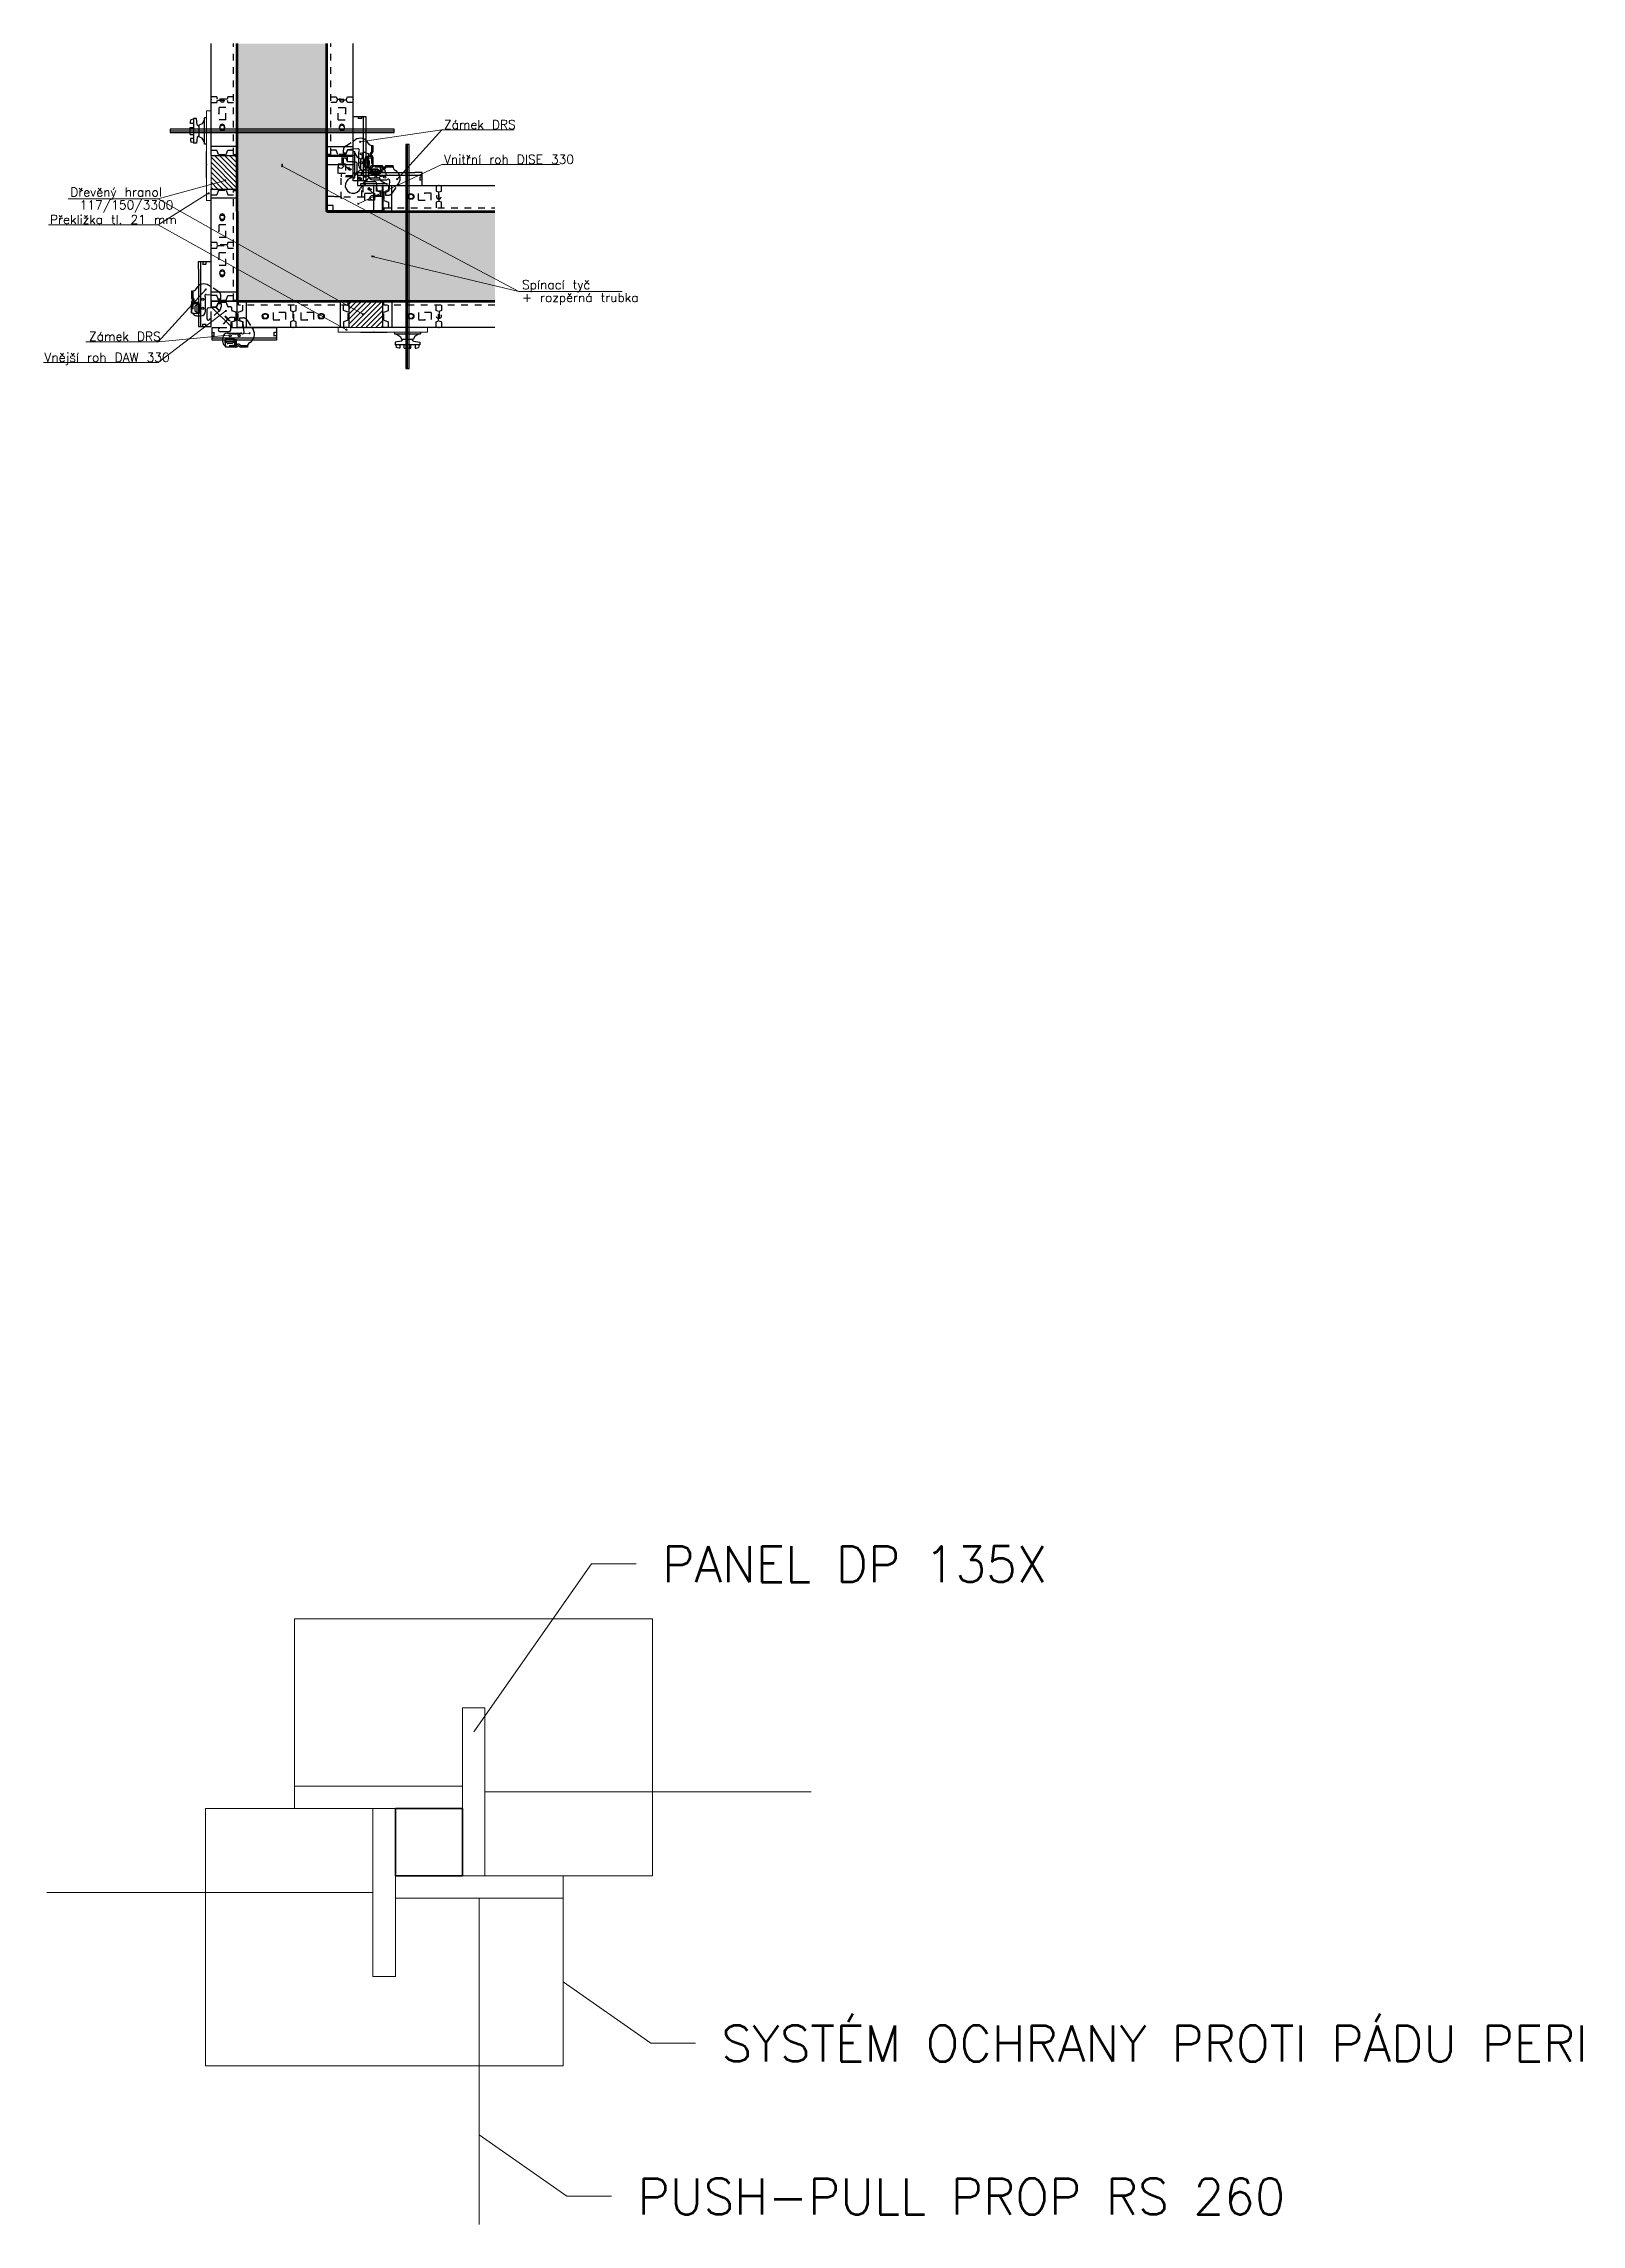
# Model space of a CAD drawing. Header units: millimetres. Extents: x -3518363 to 3223740, y -1530229 to 774657.
# Drawn here: x 2013355 to 2020221, y 24899 to 34635 of the extents above; entities that cross this region are included whole.
import ezdxf

# ---------------------------------------------------------------- set-up
doc = ezdxf.new("R2010")
doc.units = ezdxf.units.MM
doc.header["$LTSCALE"] = 15
doc.header["$MEASUREMENT"] = 0
doc.linetypes.add('104', pattern=[4, 2, -2])
doc.layers.get('0').update_dxf_attribs({"linetype": 'CONTINUOUS'})
for name, color, linetype, lineweight in [('bednení-sloup', 7, 'CONTINUOUS', 18), ('Bloky', 7, 'CONTINUOUS', 15), ('Hatch', 7, 'CONTINUOUS', 15), ('objekt-tenka', 7, 'CONTINUOUS', 18), ('texty', 255, 'CONTINUOUS', 15), ('Velmi tlustá', 10, 'CONTINUOUS', 60), ('ŠIPKY A POPISKY', 7, 'CONTINUOUS', 13)]:
    doc.layers.add(name, color=color, linetype=linetype, lineweight=lineweight)
doc.layers.add('PERI_HELPLINE', color=140, linetype='CONTINUOUS', plot=False)
doc.layers.add('PERI_HIDDEN', color=30, linetype='104', plot=False)
doc.styles.add('PERI-Blocktxt', font='arial.ttf')
doc.styles.add('PERI-txt-arial', font='arial.ttf')
doc.styles.add('POPIS_DAVID', font='romans.shx', dxfattribs={"bigfont": 'extfont.shx'})
doc.styles.get("Standard").update_dxf_attribs({"font": 'txt.shx'})

msp = doc.modelspace()

# ---------------------------------------------------------------- texts
at = {"color": 0, "linetype": 'ByBlock', "style": 'PERI-Blocktxt'}
for tag, p, s, height, flags in [('FAKTOR', (2014081.766, 34095), '1', 1.5, 9), ('ART', (2014081.766, 34095), '030370', 1, 3), ('FAKTOR', (2014221.273, 34135), '1', 1.5, 9), ('ART', (2014220.753, 34135), '066020', 1, 3), ('FAKTOR', (2014619.766, 34135), '1', 1.5, 9), ('ART', (2014619.766, 34135), '066020', 1, 3), ('ART', (2014827.766, 33685), '030480', 1, 3), ('FAKTOR', (2014829.766, 33685), '1', 1.5, 9)]:
    msp.add_attdef(tag, p, s, height=height, rotation=90, dxfattribs=dict(at, flags=flags))
for tag, p, s, height, flags in [('ART', (2014419.766, 34097), '030480', 1, 3), ('FAKTOR', (2014419.766, 34095), '1', 1.5, 9), ('ART', (2014829.766, 34002), '030370', 1, 3), ('FAKTOR', (2014829.766, 34002), '1', 1.5, 9), ('ART', (2014869.766, 33884.013), '066020', 1, 3), ('FAKTOR', (2014869.766, 33883.494), '1', 1.5, 9)]:
    msp.add_attdef(tag, p, s, height=height, dxfattribs=dict(at, flags=flags))
at = {"color": 0, "linetype": 'ByBlock', "style": 'PERI-Blocktxt', "text_generation_flag": 2}
for tag, p, s, height, rotation, flags in [('FAKTOR', (2014736.766, 34095), '1', 1.5, 270, 9), ('ART', (2014736.766, 34095), '030370', 1, 270, 3), ('ART', (2014829.766, 33347), '030370', 1, 180, 3), ('FAKTOR', (2014829.766, 33347), '1', 1.5, 180, 9)]:
    msp.add_attdef(tag, p, s, height=height, rotation=rotation, dxfattribs=dict(at, flags=flags))
at = {"style": 'PERI-txt-arial'}
for tag, s, flags in [('Faktor', '1', 9), ('ART', '126242', 3)]:
    msp.add_attdef(tag, (2014619.766, 33885), s, height=1, rotation=90, dxfattribs=dict(at, flags=flags))
at = {"linetype": 'Continuous', "style": 'PERI-txt-arial', "text_generation_flag": 2}
for tag, s, flags in [('ART', '066028', 3), ('Faktor', '1', 9)]:
    msp.add_attdef(tag, (2014219.766, 33485), s, height=1, rotation=180, dxfattribs=dict(at, flags=flags))
at = {"layer": 'texty'}
for s, p in [('Zámek DRS', (2015142.651, 34253.471)), ('Vnitřní roh DISE 330', (2015142.651, 34098.29)), ('Dřevěný hranol', (2013473.715, 33952.121)), ('117/150/3300', (2013516.132, 33894.86)), ('Překližka tl. 21 mm', (2013383.672, 33829.819)), ('Spínací tyč', (2015491.302, 33538.769)), ('+ rozpěrná trubka', (2015491.302, 33481.509)), ('Zámek DRS', (2013557.949, 33307.694)), ('Vnější roh DAW 330', (2013358.776, 33214.245))]:
    msp.add_text(s, height=40, dxfattribs=at).set_placement(p)
at = {"layer": 'ŠIPKY A POPISKY', "char_height": 160, "attachment_point": 1, "style": 'POPIS_DAVID'}
for s, width, insert in [('{\\Fromans,extfont|c238;PANEL DP 135X}', 1856.34601, (2016116.685, 27926.798)), ('{\\Fromans,extfont|c238;SYSTÉM OCHRANY PROTI PÁDU PERI}', 4169.1667, (2016381.295, 25786.561)), ('{\\Fromans,extfont|c238;PUSH-PULL PROP RS 260}', 3110.24465, (2016006.295, 25103.749))]:
    msp.add_mtext_dynamic_manual_height_columns(s, width=width, gutter_width=2500, heights=[0], dxfattribs=dict(at, insert=insert))

# ---------------------------------------------------------------- hatches: boundary and pattern name
at = {"layer": 'Bloky', "true_color": 0x939598}
h = msp.add_hatch(dxfattribs=at)
h.set_pattern_fill('ANSI31', color=252, scale=5, angle=-90)
h.set_pattern_definition([(315, (1803761.233, 563066.554), (11.22532015, 11.22532015), [])])
h.paths.add_polyline_path([(2014219.766, 34135), (2014102.766, 34135), (2014102.766, 33985), (2014219.766, 33985)])
h = msp.add_hatch(dxfattribs=at)
h.set_pattern_fill('ANSI31', color=252, scale=5)
h.set_pattern_definition([(45, (1485788.213, -176973.534), (-11.22532015, 11.22532015), [])])
h.paths.add_polyline_path([(2014719.766, 33485), (2014719.766, 33368), (2014869.766, 33368), (2014869.766, 33485)])
at = {"layer": 'Hatch', "true_color": 0x939598}
h = msp.add_hatch(color=252, dxfattribs=at)
h.dxf.hatch_style = 1
h.paths.add_polyline_path([(2014619.766, 34635), (2014219.766, 34635), (2014219.766, 33885), (2014219.766, 33485), (2014619.766, 33485), (2015369.766, 33485), (2015369.766, 33885), (2014619.766, 33885)])
h.paths.add_polyline_path([(2014221.003, 34134.748), (2014221.003, 34138.044), (2014219.503, 34138.044), (2014219.503, 34134.748)], flags=24)
h.paths.add_polyline_path([(2014221.686, 34134.612), (2014221.686, 34143.887), (2014219.358, 34143.887), (2014219.358, 34134.612)], flags=9)
h.paths.add_polyline_path([(2014869.514, 33883.763), (2014872.81, 33883.763), (2014872.81, 33885.263), (2014869.514, 33885.263)], flags=8)
h.paths.add_polyline_path([(2014869.378, 33883.08), (2014878.653, 33883.08), (2014878.653, 33885.409), (2014869.378, 33885.409)], flags=24)
h.paths.add_polyline_path([(2014620.016, 34134.748), (2014620.016, 34138.044), (2014618.516, 34138.044), (2014618.516, 34134.748)], flags=24)
h.paths.add_polyline_path([(2014620.18, 34134.612), (2014620.18, 34143.887), (2014617.852, 34143.887), (2014617.852, 34134.612)], flags=25)

# ---------------------------------------------------------------- linework, layer by layer
at = {"color": 0, "linetype": 'ByBlock'}
for p, q in [((2014102.766, 34135), (2014102.766, 34635)), ((2014219.766, 34135), (2014219.766, 34635)), ((2014619.766, 34135), (2014619.766, 34635)), ((2014736.766, 34135), (2014736.766, 34635)), ((2014010.766, 34284), (2014012.683, 34294.869)), ((2014010.766, 34279), (2014010.766, 34284)), ((2014024.766, 34279), (2014010.766, 34279)), ((2014024.766, 34297), (2014012.683, 34294.869)), ((2014024.766, 34300), (2014024.766, 34190)), ((2014037.401, 34300), (2014024.766, 34300)), ((2014041.271, 34272.464), (2014037.401, 34300)), ((2014041.271, 34272.464), (2014048.783, 34265.558)), ((2014062.766, 34277.533), (2014048.783, 34270.417)), ((2014048.783, 34270.417), (2014048.783, 34219.583)), ((2014073.766, 34295.5), (2014062.766, 34277.533)), ((2014081.766, 34303.5), (2014073.766, 34303.5)), ((2014073.766, 34186.5), (2014073.766, 34303.5)), ((2014736.766, 34163.444), (2014736.766, 34310.252)), ((2014736.766, 34310.252), (2014794.387, 34310.252)), ((2014775.39, 34300.252), (2014758.331, 34300.252)), ((2014759.766, 34309.206), (2014759.766, 34301.407)), ((2014774.266, 34309.206), (2014774.266, 34301.407)), ((2014782.887, 34022.252), (2014782.887, 34310.252)), ((2014794.387, 34278.252), (2014793.13, 34277.526)), ((2014793.13, 34277.526), (2014793.13, 34022.252)), ((2014794.387, 34310.252), (2014794.387, 34278.252)), ((2014009.766, 34260.561), (2014024.766, 34260.561)), ((2014009.766, 34229.439), (2014009.766, 34260.561)), ((2014024.766, 34252.78), (2014009.766, 34252.78)), ((2014024.766, 34237.22), (2014009.766, 34237.22)), ((2014009.766, 34229.439), (2014024.766, 34229.439)), ((2014010.766, 34211), (2014010.766, 34206)), ((2014024.766, 34211), (2014010.766, 34211)), ((2014010.766, 34206), (2014012.683, 34195.131)), ((2014024.766, 34193), (2014012.683, 34195.131)), ((2014037.401, 34190), (2014024.766, 34190)), ((2014041.271, 34217.536), (2014037.401, 34190)), ((2014041.271, 34217.536), (2014048.783, 34224.442)), ((2014062.766, 34212.467), (2014048.783, 34219.583)), ((2014073.766, 34194.5), (2014062.766, 34212.467)), ((2014081.766, 34186.5), (2014073.766, 34186.5)), ((2014142.266, 34264.5), (2014142.266, 34255.5)), ((2014163.266, 34255.5), (2014163.266, 34264.5)), ((2014676.266, 34255.5), (2014676.266, 34264.5)), ((2014697.266, 34264.5), (2014697.266, 34255.5)), ((2014736.766, 34199.458), (2014746.601, 34205.845)), ((2014821.452, 34180.298), (2014824.886, 34180.298)), ((2014824.886, 34180.298), (2014824.886, 34152.422)), ((2014081.766, 34036.5), (2014081.766, 34153.5)), ((2014102.766, 34135), (2014219.766, 34135)), ((2014736.766, 34135), (2014619.766, 34135)), ((2014619.766, 34135), (2014619.766, 33885)), ((2014736.766, 34135), (2014619.766, 34135)), ((2014622.766, 34132), (2014736.766, 34132)), ((2014622.766, 33888), (2014622.766, 34131.5)), ((2014678.565, 34098), (2014684.968, 34098)), ((2014758.364, 34165.334), (2014736.766, 34163.444)), ((2014736.766, 34106.556), (2014736.766, 34163.444)), ((2014736.766, 34153.5), (2014744.766, 34153.5)), ((2014736.766, 34036.5), (2014736.766, 34153.5)), ((2014736.766, 34041), (2014736.766, 34135)), ((2014749.185, 34105.687), (2014736.766, 34106.556)), ((2014744.766, 34036.5), (2014744.766, 34153.5)), ((2014744.766, 34145.5), (2014755.766, 34127.533)), ((2014754.766, 34056.252), (2014754.766, 34099.702)), ((2014755.766, 34127.533), (2014769.75, 34120.417)), ((2014761.886, 34090.298), (2014761.886, 34150.029)), ((2014777.262, 34122.464), (2014769.75, 34115.558)), ((2014769.75, 34120.417), (2014769.75, 34069.583)), ((2014777.262, 34122.464), (2014781.132, 34150)), ((2014781.132, 34150), (2014793.766, 34150)), ((2014786.886, 34088.371), (2014786.886, 34115.225)), ((2014800.887, 34124.294), (2014788.887, 34123.033)), ((2014788.887, 34123.033), (2014788.887, 34080.561)), ((2014788.887, 34080.561), (2014800.887, 34079.3)), ((2014793.766, 34150), (2014793.766, 34040)), ((2014793.766, 34147), (2014805.85, 34144.869)), ((2014793.766, 34129), (2014807.766, 34129)), ((2014808.766, 34110.561), (2014793.766, 34110.561)), ((2014793.766, 34102.78), (2014808.766, 34102.78)), ((2014793.766, 34087.22), (2014808.766, 34087.22)), ((2014808.766, 34079.439), (2014793.766, 34079.439)), ((2014823.887, 34121.877), (2014800.887, 34124.294)), ((2014800.887, 34123.609), (2014800.887, 34080.354)), ((2014800.887, 34079.3), (2014823.887, 34081.717)), ((2014807.766, 34134), (2014805.85, 34144.869)), ((2014807.766, 34129), (2014807.766, 34134)), ((2014808.766, 34079.439), (2014808.766, 34110.561)), ((2014815.671, 34085.511), (2014810.922, 34080.762)), ((2014814.066, 34066.121), (2014816.484, 34089.121)), ((2014820.277, 34080.904), (2014815.529, 34076.156)), ((2014816.484, 34089.121), (2014856.643, 34089.121)), ((2014862.94, 34090.12), (2014818.813, 34090.12)), ((2014823.887, 34081.717), (2014823.887, 34121.877)), ((2014824.886, 34128.173), (2014824.886, 34084.047)), ((2014856.643, 34089.121), (2014859.06, 34066.121)), ((2014915.064, 34090.12), (2014887.189, 34090.12)), ((2014915.064, 34086.686), (2014915.064, 34090.12)), ((2014102.766, 33485), (2014102.766, 33985)), ((2014102.766, 33985), (2014219.766, 33985)), ((2014219.766, 33485), (2014219.766, 33985)), ((2014736.766, 34041), (2014732.588, 34041)), ((2014736.766, 34045), (2014734.993, 34045)), ((2014736.766, 34022.252), (2014736.766, 34058.983)), ((2014736.766, 34058.983), (2014744.752, 34051.793)), ((2014736.766, 34036.5), (2014744.766, 34036.5)), ((2014793.13, 34022.252), (2014736.766, 34022.252)), ((2014744.766, 34044.5), (2014755.766, 34062.467)), ((2014755.766, 34062.467), (2014769.75, 34069.583)), ((2015012.293, 34058.364), (2014757.019, 34058.364)), ((2014757.019, 34058.364), (2014757.019, 34002)), ((2014757.019, 34048.121), (2015045.019, 34048.121)), ((2014757.019, 34002), (2014793.75, 34002)), ((2014758.065, 34039.5), (2014765.864, 34039.5)), ((2014758.065, 34025), (2014765.864, 34025)), ((2014775.39, 34032.252), (2014758.331, 34032.252)), ((2014759.766, 34023.299), (2014759.766, 34031.098)), ((2014767.019, 34040.623), (2014767.019, 34023.565)), ((2014777.262, 34067.536), (2014769.75, 34074.442)), ((2014771.266, 34010), (2014888.266, 34010)), ((2014771.266, 34002), (2014771.266, 34010)), ((2014771.266, 34002), (2014888.266, 34002)), ((2014774.266, 34023.299), (2014774.266, 34031.098)), ((2014884.766, 34059), (2014774.766, 34059)), ((2014774.766, 34046.365), (2014774.766, 34059)), ((2014802.302, 34042.496), (2014774.766, 34046.365)), ((2014775.766, 34002), (2014869.766, 34002)), ((2014775.766, 33997.821), (2014775.766, 34002)), ((2014777.262, 34067.536), (2014781.132, 34040)), ((2014777.766, 34059), (2014779.897, 34071.083)), ((2014779.266, 34010), (2014797.234, 34021)), ((2014790.766, 34073), (2014779.897, 34071.083)), ((2014781.132, 34040), (2014793.766, 34040)), ((2014801.386, 34070.298), (2014781.886, 34070.298)), ((2014793.75, 34002), (2014786.56, 34009.985)), ((2014795.766, 34073), (2014790.766, 34073)), ((2014791.019, 34020), (2014834.468, 34020)), ((2014793.766, 34061), (2014807.766, 34061)), ((2014793.766, 34043), (2014805.85, 34045.131)), ((2014795.766, 34059), (2014795.766, 34073)), ((2014797.234, 34021), (2014804.35, 34034.983)), ((2014802.302, 34042.496), (2014809.209, 34034.983)), ((2014855.183, 34034.983), (2014804.35, 34034.983)), ((2014805.064, 34066.62), (2014805.064, 34047.12)), ((2014807.766, 34056), (2014805.85, 34045.131)), ((2014807.766, 34061), (2014807.766, 34056)), ((2014815.327, 34054.121), (2014814.066, 34066.121)), ((2014814.206, 34074), (2014845.327, 34074)), ((2014814.206, 34074), (2014814.206, 34059)), ((2014858.375, 34066.121), (2014815.121, 34066.121)), ((2014857.799, 34054.121), (2014815.327, 34054.121)), ((2014821.986, 34059), (2014821.986, 34074)), ((2014823.137, 34052.12), (2014849.991, 34052.12)), ((2014825.064, 34027.12), (2014884.796, 34027.12)), ((2014837.547, 34059), (2014837.547, 34074)), ((2014840.454, 34014.419), (2014841.322, 34002)), ((2014841.322, 34002), (2014898.211, 34002)), ((2014845.327, 34074), (2014845.327, 34059)), ((2014857.231, 34042.496), (2014850.324, 34034.983)), ((2014862.299, 34021), (2014855.183, 34034.983)), ((2014857.231, 34042.496), (2014884.766, 34046.365)), ((2014859.06, 34066.121), (2014857.799, 34054.121)), ((2014880.266, 34010), (2014862.299, 34021)), ((2014863.766, 34073), (2014868.766, 34073)), ((2014863.766, 34059), (2014863.766, 34073)), ((2014866.766, 34002), (2014866.766, 33888)), ((2014868.766, 34073), (2014879.636, 34071.083)), ((2014869.766, 33885), (2014869.766, 34002)), ((2014869.766, 34002), (2015369.766, 34002)), ((2014869.766, 34002), (2014869.766, 33885)), ((2014881.766, 34059), (2014879.636, 34071.083)), ((2014884.766, 34046.365), (2014884.766, 34059)), ((2014888.266, 34002), (2014888.266, 34010)), ((2014900.1, 34023.597), (2014898.211, 34002)), ((2014898.211, 34002), (2015045.019, 34002)), ((2014934.224, 34002), (2014940.611, 34011.834)), ((2015013.019, 34059.621), (2015012.293, 34058.364)), ((2015045.019, 34059.621), (2015013.019, 34059.621)), ((2015035.019, 34040.623), (2015035.019, 34023.565)), ((2015043.972, 34039.5), (2015036.173, 34039.5)), ((2015043.972, 34025), (2015036.173, 34025)), ((2015045.019, 34002), (2015045.019, 34059.621)), ((2014619.766, 33885), (2014869.766, 33885)), ((2014866.766, 33888), (2014622.766, 33888)), ((2014832.766, 33950.202), (2014832.766, 33943.798)), ((2014869.766, 33885), (2015369.766, 33885)), ((2014999.266, 33962.5), (2014990.266, 33962.5)), ((2014990.266, 33941.5), (2014999.266, 33941.5)), ((2014142.266, 33864.5), (2014142.266, 33855.5)), ((2014147.013, 33868.783), (2014158.52, 33868.783)), ((2014163.266, 33855.5), (2014163.266, 33864.5)), ((2014102.766, 33660.252), (2014045.145, 33660.252)), ((2014045.145, 33660.252), (2014045.145, 33628.252)), ((2014045.145, 33628.252), (2014046.403, 33627.526)), ((2014046.403, 33627.526), (2014046.403, 33372.252)), ((2014056.645, 33372.252), (2014056.645, 33660.252)), ((2014064.143, 33650.252), (2014081.201, 33650.252)), ((2014065.266, 33659.206), (2014065.266, 33651.407)), ((2014079.766, 33659.206), (2014079.766, 33651.407)), ((2014102.766, 33513.444), (2014102.766, 33660.252)), ((2014142.266, 33614.5), (2014142.266, 33605.5)), ((2014158.52, 33601.217), (2014147.013, 33601.217)), ((2014163.266, 33605.5), (2014163.266, 33614.5)), ((2014018.08, 33530.298), (2014014.646, 33530.298)), ((2014014.646, 33530.298), (2014014.646, 33502.422)), ((2014077.646, 33440.298), (2014077.646, 33500.029)), ((2014081.169, 33515.334), (2014102.766, 33513.444)), ((2014102.766, 33549.458), (2014092.932, 33555.845)), ((2014102.766, 33456.556), (2014102.766, 33513.444)), ((2014014.646, 33478.173), (2014014.646, 33434.047)), ((2014015.645, 33471.877), (2014038.645, 33474.294)), ((2014015.645, 33431.717), (2014015.645, 33471.877)), ((2014038.645, 33429.3), (2014015.645, 33431.717)), ((2014019.256, 33430.904), (2014024.004, 33426.156)), ((2014038.146, 33420.298), (2014057.646, 33420.298)), ((2014038.645, 33474.294), (2014050.645, 33473.033)), ((2014038.645, 33473.609), (2014038.645, 33430.354)), ((2014050.645, 33430.561), (2014038.645, 33429.3)), ((2014050.645, 33473.033), (2014050.645, 33430.561)), ((2014052.646, 33438.371), (2014052.646, 33465.225)), ((2014084.766, 33406.252), (2014084.766, 33449.702)), ((2014090.348, 33455.687), (2014102.766, 33456.556)), ((2014102.766, 33408.983), (2014094.781, 33401.793)), ((2014219.766, 33485), (2014102.766, 33485)), ((2014102.766, 33485), (2014102.766, 33461)), ((2014102.766, 33485), (2014219.766, 33485)), ((2014102.766, 33372.252), (2014102.766, 33408.983)), ((2014103.766, 33460), (2014194.766, 33369)), ((2014219.766, 33368), (2014219.766, 33485)), ((2014719.766, 33485), (2014219.766, 33485)), ((2014219.766, 33368), (2014219.766, 33485)), ((2014335.983, 33412.246), (2014335.983, 33423.754)), ((2014349.266, 33428.5), (2014340.266, 33428.5)), ((2014340.266, 33407.5), (2014349.266, 33407.5)), ((2014599.266, 33428.5), (2014590.266, 33428.5)), ((2014590.266, 33407.5), (2014599.266, 33407.5)), ((2014603.55, 33423.754), (2014603.55, 33412.246)), ((2014719.766, 33368), (2014719.766, 33485)), ((2015369.766, 33485), (2014869.766, 33485)), ((2014869.766, 33368), (2014869.766, 33485)), ((2014999.266, 33428.5), (2014990.266, 33428.5)), ((2014990.266, 33407.5), (2014999.266, 33407.5)), ((2014046.403, 33372.252), (2014102.766, 33372.252)), ((2014064.143, 33382.252), (2014081.201, 33382.252)), ((2014065.266, 33373.299), (2014065.266, 33381.098)), ((2014079.766, 33373.299), (2014079.766, 33381.098)), ((2014107.019, 33311.636), (2014107.019, 33368)), ((2014107.019, 33368), (2014143.75, 33368)), ((2014107.019, 33321.879), (2014395.019, 33321.879)), ((2014362.293, 33311.636), (2014107.019, 33311.636)), ((2014108.065, 33345), (2014115.864, 33345)), ((2014108.065, 33330.5), (2014115.864, 33330.5)), ((2014117.019, 33329.377), (2014117.019, 33346.435)), ((2014143.75, 33368), (2014136.56, 33360.015)), ((2014141.019, 33350), (2014184.468, 33350)), ((2014155.064, 33303.38), (2014155.064, 33322.88)), ((2014165.327, 33315.879), (2014164.066, 33303.879)), ((2014164.066, 33303.879), (2014166.484, 33280.879)), ((2014208.375, 33303.879), (2014165.121, 33303.879)), ((2014207.799, 33315.879), (2014165.327, 33315.879)), ((2014173.137, 33317.88), (2014199.991, 33317.88)), ((2014175.064, 33342.88), (2014234.796, 33342.88)), ((2014190.454, 33355.581), (2014191.322, 33368)), ((2014191.322, 33368), (2014248.211, 33368)), ((2014195.766, 33368), (2014219.766, 33368)), ((2014206.643, 33280.879), (2014209.06, 33303.879)), ((2014209.06, 33303.879), (2014207.799, 33315.879)), ((2014719.766, 33368), (2014219.766, 33368)), ((2014250.1, 33346.403), (2014248.211, 33368)), ((2014248.211, 33368), (2014395.019, 33368)), ((2014284.224, 33368), (2014290.611, 33358.166)), ((2014363.019, 33310.379), (2014362.293, 33311.636)), ((2014395.019, 33310.379), (2014363.019, 33310.379)), ((2014385.019, 33329.377), (2014385.019, 33346.435)), ((2014393.972, 33345), (2014386.173, 33345)), ((2014393.972, 33330.5), (2014386.173, 33330.5)), ((2014395.019, 33368), (2014395.019, 33310.379)), ((2014771.266, 33347), (2014888.266, 33347)), ((2015369.766, 33368), (2014869.766, 33368)), ((2014921.266, 33347), (2014921.266, 33339)), ((2014921.266, 33339), (2015038.266, 33339)), ((2014952.302, 33306.504), (2014924.766, 33302.635)), ((2014924.766, 33302.635), (2014924.766, 33290)), ((2014929.266, 33339), (2014947.234, 33328)), ((2014947.234, 33328), (2014954.35, 33314.017)), ((2014952.302, 33306.504), (2014959.209, 33314.017)), ((2015005.183, 33314.017), (2014954.35, 33314.017)), ((2015007.231, 33306.504), (2015000.324, 33314.017)), ((2015012.299, 33328), (2015005.183, 33314.017)), ((2015007.231, 33306.504), (2015034.766, 33302.635)), ((2015030.266, 33339), (2015012.299, 33328)), ((2015034.766, 33302.635), (2015034.766, 33290)), ((2015038.266, 33347), (2015038.266, 33339)), ((2014165.671, 33284.489), (2014160.922, 33289.238)), ((2014166.484, 33280.879), (2014206.643, 33280.879)), ((2014212.94, 33279.88), (2014168.813, 33279.88)), ((2014265.064, 33279.88), (2014237.189, 33279.88)), ((2014265.064, 33283.314), (2014265.064, 33279.88)), ((2015034.766, 33290), (2014924.766, 33290)), ((2014927.766, 33290), (2014929.897, 33277.917)), ((2014940.766, 33276), (2014929.897, 33277.917)), ((2014945.766, 33276), (2014940.766, 33276)), ((2014945.766, 33290), (2014945.766, 33276)), ((2014964.206, 33275), (2014964.206, 33290)), ((2014964.206, 33275), (2014995.327, 33275)), ((2014971.986, 33290), (2014971.986, 33275)), ((2014987.547, 33290), (2014987.547, 33275)), ((2014995.327, 33275), (2014995.327, 33290)), ((2015013.766, 33290), (2015013.766, 33276)), ((2015013.766, 33276), (2015018.766, 33276)), ((2015018.766, 33276), (2015029.636, 33277.917)), ((2015031.766, 33290), (2015029.636, 33277.917))]:
    msp.add_line(p, q, dxfattribs=at)
for points in [[(2013919.766, 34237.5), (2014919.766, 34237.5), (2014919.766, 34252.5), (2013919.766, 34252.5)], [(2014987.266, 33185), (2014987.266, 34185), (2014972.266, 34185), (2014972.266, 33185)]]:
    msp.add_lwpolyline(points, close=True, dxfattribs=at)
for centre, radius in [((2014152.766, 34260), 10.5), ((2014686.766, 34260), 10.5), ((2014681.766, 34088), 10.5), ((2014773.886, 34143.298), 4.75), ((2014773.886, 34103.298), 4.75), ((2014838.064, 34039.12), 4.75), ((2014878.064, 34039.12), 4.75), ((2014822.766, 33947), 10.5), ((2014994.766, 33952), 10.5), ((2014152.766, 33860), 10.5), ((2014152.766, 33610), 10.5), ((2014065.646, 33493.298), 4.75), ((2014065.646, 33453.298), 4.75), ((2014344.766, 33418), 10.5), ((2014594.766, 33418), 10.5), ((2014994.766, 33418), 10.5), ((2014188.064, 33330.88), 4.75), ((2014228.064, 33330.88), 4.75)]:
    msp.add_circle(centre, radius, dxfattribs=at)
for centre, radius, start, end in [((2014152.766, 34264.5), 10.5, 0, 180), ((2014686.766, 34264.5), 10.5, 0, 180), ((2014152.766, 34255.5), 10.5, 180, 0), ((2014686.766, 34255.5), 10.5, 180, 0), ((2014768.386, 34172.298), 40, 27.8181393, 123), ((2014821.452, 34200.298), 20, 207.8181393, 270), ((2014748.766, 34099.702), 6, 0, 86), ((2014758.886, 34159.357), 6, 324.3409123, 95), ((2014771.886, 34150.029), 10, 144.3409123, 180), ((2014781.886, 34090.298), 20, 180, 270), ((2014790.886, 34115.225), 4, 119.9832206, 180), ((2014790.886, 34088.371), 4, 180, 240), ((2014801.386, 34090.298), 20, 270, 315), ((2014825.064, 34066.62), 20, 135, 180), ((2014805.064, 34096.117), 15, 315, 317.695679), ((2014821.886, 34140.298), 4, 120, 240), ((2014805.064, 34096.117), 15, 332.1971478, 336.4323458), ((2014814.886, 34152.422), 10, 300, 360), ((2014814.886, 34128.173), 10, 0, 60), ((2014830.884, 34070.298), 15, 132.304321, 135), ((2014830.884, 34070.298), 15, 113.5676542, 117.8028522), ((2014862.94, 34080.12), 10, 30, 90), ((2014875.064, 34087.12), 4, 210, 330), ((2014887.189, 34080.12), 10, 90, 150), ((2014935.064, 34086.686), 20, 180, 242.1818607), ((2014736.766, 34002), 35, 111.3236863, 338.6763137), ((2014716.766, 34053.235), 20, 291.3236863, 0), ((2014748.766, 34056.252), 6, 228, 0), ((2014788.001, 33982), 20, 90, 158.6763137), ((2014791.019, 34014), 6, 90, 222), ((2014825.064, 34047.12), 20, 180, 270), ((2014823.137, 34056.12), 4, 210, 270), ((2014834.468, 34014), 6, 4, 90), ((2014849.991, 34056.12), 4, 270, 330.0167794), ((2014884.796, 34037.12), 10, 270, 305.6590877), ((2014894.123, 34024.12), 6, 355, 125.6590877), ((2014907.064, 34033.62), 40, 327, 62.1818607), ((2014990.266, 33952), 10.5, 90, 270), ((2014999.266, 33952), 10.5, 270, 90), ((2014152.766, 33864.5), 10.5, 0, 180), ((2014152.766, 33855.5), 10.5, 180, 0), ((2014152.766, 33614.5), 10.5, 0, 180), ((2014152.766, 33605.5), 10.5, 180, 0), ((2014024.646, 33502.422), 10, 180, 240), ((2014018.08, 33550.298), 20, 270, 332.1818607), ((2014017.646, 33490.298), 4, 300, 60), ((2014071.146, 33522.298), 40, 57, 152.1818607), ((2014080.646, 33509.357), 6, 85, 215.6590877), ((2014067.646, 33500.029), 10, 360, 35.6590877), ((2014024.646, 33478.173), 10, 120, 180), ((2014008.649, 33420.298), 15, 62.1971478, 66.4323458), ((2014008.649, 33420.298), 15, 45, 47.695679), ((2014038.146, 33440.298), 20, 225, 270), ((2014048.646, 33465.225), 4, 360, 60.0167794), ((2014048.646, 33438.371), 4, 300, 0), ((2014057.646, 33440.298), 20, 270, 0), ((2014090.766, 33449.702), 6, 94, 180), ((2014090.766, 33406.252), 6, 180, 312), ((2014103.766, 33461), 1, 180, 270), ((2014340.266, 33418), 10.5, 90, 270), ((2014349.266, 33418), 10.5, 270, 90), ((2014590.266, 33418), 10.5, 90, 270), ((2014599.266, 33418), 10.5, 270, 90), ((2014990.266, 33418), 10.5, 90, 270), ((2014999.266, 33418), 10.5, 270, 90), ((2014141.019, 33356), 6, 138, 270), ((2014175.064, 33322.88), 20, 90, 180), ((2014175.064, 33303.38), 20, 180, 225), ((2014173.137, 33313.88), 4, 90, 150), ((2014184.468, 33356), 6, 270, 356), ((2014195.766, 33369), 1, 180, 270), ((2014199.991, 33313.88), 4, 29.9832206, 90), ((2014234.796, 33332.88), 10, 54.3409123, 90), ((2014244.123, 33345.88), 6, 234.3409123, 5), ((2014285.064, 33283.314), 20, 117.8181393, 180), ((2014257.064, 33336.38), 40, 297.8181393, 33), ((2014155.064, 33273.883), 15, 42.304321, 45), ((2014155.064, 33273.883), 15, 23.5676543, 27.8028522), ((2014212.94, 33289.88), 10, 270, 330), ((2014225.064, 33282.88), 4, 30, 150), ((2014237.189, 33289.88), 10, 210, 270)]:
    msp.add_arc(centre, radius, start, end, dxfattribs=at)
at = {"layer": 'bednení-sloup'}
for p, q in [((2014475.5, 26855.5), (2014475.5, 27603.1)), ((2014475.5, 27603.1), (2016073.1, 27603.1)), ((2016073.1, 27603.1), (2016073.1, 26455.5)), ((2015225.5, 26755.5), (2015225.5, 27205.5)), ((2015225.5, 27205.5), (2015325.5, 27205.5)), ((2015325.5, 27205.5), (2015325.5, 26455.5)), ((2014475.5, 26755.5), (2014475.5, 26855.5)), ((2014475.5, 26855.5), (2015225.5, 26855.5)), ((2015325.5, 26830.5), (2016781.6, 26830.5)), ((2014825.5, 26755.5), (2014077.9, 26755.5)), ((2014077.9, 26755.5), (2014077.9, 25607.9)), ((2014825.5, 26755.5), (2014475.5, 26755.5)), ((2014825.5, 26005.5), (2014825.5, 26755.5)), ((2014825.5, 26755.5), (2014925.5, 26755.5)), ((2014925.5, 26755.5), (2015225.5, 26755.5)), ((2014925.5, 26455.5), (2014925.5, 26755.5)), ((2015225.5, 26755.5), (2015225.5, 26455.5)), ((2015225.5, 26455.5), (2014925.5, 26455.5)), ((2014925.5, 26455.5), (2014925.5, 26005.5)), ((2015225.5, 26455.5), (2015675.5, 26455.5)), ((2015325.5, 26455.5), (2016073.1, 26455.5)), ((2015675.5, 26455.5), (2015675.5, 26355.5)), ((2013369.4, 26380.5), (2014825.5, 26380.5)), ((2015675.5, 26355.5), (2014925.5, 26355.5)), ((2015300.5, 24899.4), (2015300.5, 26355.5)), ((2015675.5, 26355.5), (2015675.5, 25607.9)), ((2014825.5, 26005.5), (2014925.5, 26005.5)), ((2015675.5, 25607.9), (2014077.9, 25607.9))]:
    msp.add_line(p, q, dxfattribs=at)
at = {"layer": 'Bloky'}
for p, q in [((2014081.766, 34335), (2014102.766, 34335)), ((2014081.766, 33935), (2014081.766, 34335)), ((2014102.766, 34185), (2014102.766, 33935)), ((2014219.766, 34135), (2014102.766, 34135)), ((2014102.766, 34135), (2014102.766, 33985)), ((2014219.766, 33985), (2014219.766, 34135)), ((2014102.766, 33985), (2014219.766, 33985)), ((2014102.766, 33935), (2014081.766, 33935)), ((2014719.766, 33485), (2014719.766, 33368)), ((2014869.766, 33485), (2014719.766, 33485)), ((2014869.766, 33368), (2014869.766, 33485)), ((2014669.766, 33347), (2014669.766, 33368)), ((2014669.766, 33368), (2014919.766, 33368)), ((2015069.766, 33347), (2014669.766, 33347)), ((2014719.766, 33368), (2014869.766, 33368)), ((2015069.766, 33368), (2015069.766, 33347))]:
    msp.add_line(p, q, dxfattribs=at)
at = {"layer": 'objekt-tenka', "lineweight": 35}
for p, q in [((2014925.5, 26755.5), (2014925.5, 26455.5)), ((2015225.5, 26755.5), (2014925.5, 26755.5)), ((2015225.5, 26455.5), (2015225.5, 26755.5)), ((2014925.5, 26455.5), (2015225.5, 26455.5))]:
    msp.add_line(p, q, dxfattribs=at)
at = {"layer": 'PERI_HELPLINE'}
for p, q in [((2013919.766, 34245), (2014919.766, 34245)), ((2014219.766, 34175), (2014102.766, 34175)), ((2014619.766, 34175), (2014736.766, 34175)), ((2014979.766, 33185), (2014979.766, 34185)), ((2014619.766, 34095), (2014736.766, 34095)), ((2014686.766, 34135), (2014686.766, 34095)), ((2014829.766, 33885), (2014829.766, 34002)), ((2014909.766, 33885), (2014909.766, 34002)), ((2014219.766, 33945.039), (2014102.766, 33945.039)), ((2014869.766, 33952), (2014829.766, 33952)), ((2014219.766, 33525.039), (2014102.766, 33525.039)), ((2014259.728, 33485), (2014259.728, 33368)), ((2014679.728, 33485), (2014679.728, 33368)), ((2014909.766, 33485), (2014909.766, 33368))]:
    msp.add_line(p, q, dxfattribs=at)
for p in [(2014102.766, 34385), (2014736.766, 34385), (2014136.766, 34322.5), (2014702.766, 34322.5), (2014081.766, 34095), (2014219.766, 34135), (2014419.766, 34095), (2014619.766, 34135), (2014721.766, 34076.5), (2014736.766, 34135.275), (2014736.766, 34095), (2014219.766, 33985), (2014811.266, 33987), (2014829.766, 34002), (2014870.041, 34002), (2015119.766, 34002), (2014619.766, 33885), (2014869.766, 33885), (2015057.266, 33968), (2014136.766, 33797.5), (2014102.766, 33735), (2014136.766, 33672.5), (2014829.766, 33685), (2014102.766, 33485.275), (2014219.766, 33485), (2014219.766, 33485), (2014219.766, 33485), (2014407.266, 33402), (2014532.266, 33402), (2014719.766, 33485), (2015057.266, 33402), (2014220.041, 33368), (2014469.766, 33368), (2014829.766, 33347), (2015119.766, 33368)]:
    msp.add_point(p, dxfattribs=at)
at = {"layer": 'PERI_HIDDEN'}
for p, q in [((2014202.766, 34140), (2014202.766, 34635)), ((2014636.766, 34140), (2014636.766, 34635)), ((2014127.766, 34397.5), (2014102.766, 34397.5)), ((2014102.766, 34372.5), (2014127.766, 34372.5)), ((2014131.588, 34387), (2014127.766, 34397.5)), ((2014127.766, 34372.5), (2014131.588, 34383)), ((2014173.945, 34387), (2014131.588, 34387)), ((2014131.588, 34383), (2014173.945, 34383)), ((2014177.766, 34397.5), (2014173.945, 34387)), ((2014173.945, 34383), (2014177.766, 34372.5)), ((2014202.766, 34397.5), (2014177.766, 34397.5)), ((2014177.766, 34372.5), (2014202.766, 34372.5)), ((2014636.766, 34397.5), (2014661.766, 34397.5)), ((2014661.766, 34372.5), (2014636.766, 34372.5)), ((2014661.766, 34397.5), (2014665.588, 34387)), ((2014665.588, 34383), (2014661.766, 34372.5)), ((2014665.588, 34387), (2014707.945, 34387)), ((2014707.945, 34383), (2014665.588, 34383)), ((2014707.945, 34387), (2014711.766, 34397.5)), ((2014711.766, 34372.5), (2014707.945, 34383)), ((2014711.766, 34397.5), (2014736.766, 34397.5)), ((2014736.766, 34372.5), (2014711.766, 34372.5)), ((2014168.766, 34294.5), (2014136.766, 34294.5)), ((2014670.766, 34294.5), (2014702.766, 34294.5)), ((2014818.886, 34180.298), (2014818.886, 34151.206)), ((2014102.766, 34160), (2014127.766, 34160)), ((2014135.264, 34139.4), (2014127.766, 34160)), ((2014135.264, 34139.4), (2014170.269, 34139.4)), ((2014142.266, 34135), (2014142.266, 34139.4)), ((2014163.266, 34135), (2014163.266, 34139.4)), ((2014170.269, 34139.4), (2014177.766, 34160)), ((2014177.766, 34160), (2014202.766, 34160)), ((2014202.766, 34140), (2014219.766, 34140)), ((2014636.766, 34140), (2014619.766, 34140)), ((2014622.766, 34105), (2014619.766, 34105)), ((2014622.766, 34085), (2014619.766, 34085)), ((2014661.766, 34160), (2014636.766, 34160)), ((2014669.264, 34139.4), (2014661.766, 34160)), ((2014704.269, 34139.4), (2014669.264, 34139.4)), ((2014670.766, 34055), (2014670.766, 34098)), ((2014670.766, 34098), (2014678.565, 34098)), ((2014676.266, 34135), (2014676.266, 34139.4)), ((2014676.266, 34135), (2014676.266, 34132)), ((2014684.968, 34098), (2014702.766, 34098)), ((2014697.266, 34135), (2014697.266, 34139.4)), ((2014697.266, 34135), (2014697.266, 34132)), ((2014702.766, 34098), (2014702.766, 34055)), ((2014704.269, 34139.4), (2014711.766, 34160)), ((2014736.766, 34160), (2014711.766, 34160)), ((2014711.766, 34106.5), (2014711.766, 34132)), ((2014736.766, 34106.5), (2014711.766, 34106.5)), ((2014736.766, 34058.983), (2014736.766, 34106.556)), ((2014790.468, 34119.203), (2014798.989, 34120.098)), ((2014798.989, 34083.497), (2014790.468, 34084.393)), ((2014802.236, 34118.949), (2014807.715, 34113.469)), ((2014807.715, 34090.126), (2014802.236, 34084.647)), ((2014808.886, 34110.641), (2014808.886, 34092.955)), ((2014864.155, 34084.12), (2014814.28, 34084.12)), ((2014818.886, 34129.389), (2014818.886, 34079.513)), ((2014915.064, 34084.12), (2014885.973, 34084.12)), ((2014135.264, 33980.6), (2014127.766, 33960)), ((2014135.264, 33980.6), (2014170.269, 33980.6)), ((2014142.266, 33985), (2014142.266, 33980.6)), ((2014163.266, 33985), (2014163.266, 33980.6)), ((2014170.269, 33980.6), (2014177.766, 33960)), ((2014202.766, 33490), (2014202.766, 33980)), ((2014202.766, 33980), (2014219.766, 33980)), ((2014702.766, 34055), (2014670.766, 34055)), ((2014684.766, 34051), (2014683.766, 34051)), ((2014683.766, 33944), (2014683.766, 34051)), ((2014684.766, 34041), (2014684.766, 34051)), ((2014734.993, 34045), (2014684.766, 34045)), ((2014732.588, 34041), (2014684.766, 34041)), ((2014775.766, 33950), (2014775.766, 33997.821)), ((2014779.766, 34002), (2014779.766, 33950)), ((2014793.75, 34002), (2014841.322, 34002)), ((2014818.264, 34064.223), (2014819.159, 34055.702)), ((2014824.893, 34072.948), (2014819.413, 34067.469)), ((2014845.407, 34074.12), (2014827.721, 34074.12)), ((2014841.266, 33977), (2014841.266, 34002)), ((2014853.715, 34067.469), (2014848.236, 34072.948)), ((2014853.969, 34055.702), (2014854.865, 34064.223)), ((2014894.766, 34002), (2014894.766, 33977)), ((2015107.266, 34002), (2015107.266, 33977)), ((2015132.266, 33977), (2015132.266, 34002)), ((2014102.766, 33960), (2014127.766, 33960)), ((2014177.766, 33960), (2014202.766, 33960)), ((2014622.766, 33954.5), (2014683.766, 33954.5)), ((2014683.766, 33950.5), (2014622.766, 33950.5)), ((2014647.766, 33913), (2014622.766, 33913)), ((2014647.766, 33888), (2014647.766, 33913)), ((2014685.766, 33944), (2014683.766, 33944)), ((2014785.766, 33949), (2014685.766, 33949)), ((2014685.766, 33944), (2014685.766, 33949)), ((2014785.766, 33950), (2014775.766, 33950)), ((2014785.766, 33949), (2014785.766, 33950)), ((2014789.766, 33968), (2014832.766, 33968)), ((2014789.766, 33936), (2014789.766, 33968)), ((2014832.766, 33936), (2014789.766, 33936)), ((2014819.766, 33885), (2014819.766, 33888)), ((2014832.766, 33968), (2014832.766, 33950.202)), ((2014832.766, 33943.798), (2014832.766, 33936)), ((2014839.766, 33885), (2014839.766, 33888)), ((2014866.266, 33977), (2014841.266, 33977)), ((2014869.766, 33962.5), (2014866.766, 33962.5)), ((2014869.766, 33941.5), (2014866.766, 33941.5)), ((2014869.766, 33962.5), (2014874.166, 33962.5)), ((2014869.766, 33941.5), (2014874.166, 33941.5)), ((2014874.166, 33969.502), (2014894.766, 33977)), ((2014874.166, 33969.502), (2014874.166, 33934.498)), ((2014874.166, 33934.498), (2014894.766, 33927)), ((2014874.766, 33902), (2015369.766, 33902)), ((2014874.766, 33902), (2014874.766, 33885)), ((2014894.766, 33927), (2014894.766, 33902)), ((2015029.266, 33936), (2015029.266, 33968)), ((2015107.266, 33977), (2015117.766, 33973.178)), ((2015117.766, 33930.822), (2015107.266, 33927)), ((2015107.266, 33927), (2015107.266, 33902)), ((2015117.766, 33973.178), (2015117.766, 33930.822)), ((2015121.766, 33973.178), (2015132.266, 33977)), ((2015121.766, 33930.822), (2015121.766, 33973.178)), ((2015132.266, 33927), (2015121.766, 33930.822)), ((2015132.266, 33902), (2015132.266, 33927)), ((2014127.766, 33747.5), (2014102.766, 33747.5)), ((2014102.766, 33722.5), (2014127.766, 33722.5)), ((2014131.588, 33737), (2014127.766, 33747.5)), ((2014127.766, 33722.5), (2014131.588, 33733)), ((2014173.945, 33737), (2014131.588, 33737)), ((2014131.588, 33733), (2014173.945, 33733)), ((2014168.766, 33769.5), (2014136.766, 33769.5)), ((2014177.766, 33747.5), (2014173.945, 33737)), ((2014173.945, 33733), (2014177.766, 33722.5)), ((2014202.766, 33747.5), (2014177.766, 33747.5)), ((2014177.766, 33722.5), (2014202.766, 33722.5)), ((2014168.766, 33644.5), (2014136.766, 33644.5)), ((2014020.646, 33530.298), (2014020.646, 33501.206)), ((2014127.766, 33510), (2014102.766, 33510)), ((2014135.264, 33489.4), (2014127.766, 33510)), ((2014170.269, 33489.4), (2014177.766, 33510)), ((2014177.766, 33510), (2014202.766, 33510)), ((2014020.646, 33479.389), (2014020.646, 33429.513)), ((2014030.646, 33460.641), (2014030.646, 33442.955)), ((2014037.297, 33468.949), (2014031.818, 33463.469)), ((2014031.818, 33440.126), (2014037.297, 33434.647)), ((2014049.065, 33469.203), (2014040.544, 33470.098)), ((2014040.544, 33433.497), (2014049.065, 33434.393)), ((2014102.766, 33408.983), (2014102.766, 33456.556)), ((2014103.766, 33460), (2014120.352, 33460)), ((2014121.059, 33459.707), (2014122.827, 33461.475)), ((2014121.059, 33459.707), (2014194.474, 33386.293)), ((2014122.827, 33461.475), (2014196.241, 33388.061)), ((2014125.666, 33460), (2014124.984, 33459.318)), ((2014134.327, 33478.026), (2014128.485, 33461.974)), ((2014133.018, 33451.284), (2014131.25, 33449.517)), ((2014135.264, 33489.4), (2014170.269, 33489.4)), ((2014168.386, 33480), (2014137.146, 33480)), ((2014142.266, 33485), (2014142.266, 33489.4)), ((2014163.266, 33485), (2014163.266, 33489.4)), ((2014177.048, 33461.974), (2014171.206, 33478.026)), ((2014189.766, 33460), (2014179.867, 33460)), ((2014186.051, 33398.251), (2014184.283, 33396.483)), ((2014194.766, 33455), (2014189.766, 33460)), ((2014194.766, 33445.101), (2014194.766, 33455)), ((2014212.793, 33436.439), (2014196.74, 33442.282)), ((2014196.74, 33393.718), (2014212.793, 33399.561)), ((2014202.766, 33490), (2014219.766, 33490)), ((2014214.766, 33402.38), (2014214.766, 33433.62)), ((2014219.766, 33428.5), (2014224.166, 33428.5)), ((2014219.766, 33407.5), (2014224.166, 33407.5)), ((2014224.166, 33435.502), (2014244.766, 33443)), ((2014224.166, 33400.498), (2014224.166, 33435.502)), ((2014224.166, 33400.498), (2014244.766, 33393)), ((2014224.766, 33468), (2014224.766, 33485)), ((2014714.766, 33468), (2014224.766, 33468)), ((2014244.766, 33443), (2014244.766, 33468)), ((2014435.266, 33434), (2014435.266, 33402)), ((2014457.266, 33468), (2014457.266, 33443)), ((2014457.266, 33443), (2014467.766, 33439.178)), ((2014467.766, 33396.822), (2014457.266, 33393)), ((2014467.766, 33439.178), (2014467.766, 33396.822)), ((2014471.766, 33439.178), (2014482.266, 33443)), ((2014471.766, 33396.822), (2014471.766, 33439.178)), ((2014482.266, 33393), (2014471.766, 33396.822)), ((2014482.266, 33443), (2014482.266, 33468)), ((2014560.266, 33434), (2014560.266, 33402)), ((2014694.766, 33443), (2014694.766, 33468)), ((2014715.366, 33435.502), (2014694.766, 33443)), ((2014715.366, 33400.498), (2014694.766, 33393)), ((2014714.766, 33468), (2014714.766, 33485)), ((2014715.366, 33400.498), (2014715.366, 33435.502)), ((2014719.766, 33428.5), (2014715.366, 33428.5)), ((2014719.766, 33407.5), (2014715.366, 33407.5)), ((2014869.766, 33428.5), (2014874.166, 33428.5)), ((2014869.766, 33407.5), (2014874.166, 33407.5)), ((2014874.166, 33435.502), (2014894.766, 33443)), ((2014874.166, 33400.498), (2014874.166, 33435.502)), ((2014874.166, 33400.498), (2014894.766, 33393)), ((2014874.766, 33468), (2014874.766, 33485)), ((2015369.766, 33468), (2014874.766, 33468)), ((2014894.766, 33443), (2014894.766, 33468)), ((2015085.266, 33434), (2015085.266, 33402)), ((2015107.266, 33443), (2015107.266, 33468)), ((2015117.766, 33439.178), (2015107.266, 33443)), ((2015107.266, 33393), (2015117.766, 33396.822)), ((2015117.766, 33396.822), (2015117.766, 33439.178)), ((2015132.266, 33443), (2015121.766, 33439.178)), ((2015121.766, 33439.178), (2015121.766, 33396.822)), ((2015121.766, 33396.822), (2015132.266, 33393)), ((2015132.266, 33468), (2015132.266, 33443)), ((2014143.75, 33368), (2014191.322, 33368)), ((2014168.264, 33305.777), (2014169.159, 33314.298)), ((2014174.893, 33297.052), (2014169.413, 33302.531)), ((2014195.407, 33295.88), (2014177.721, 33295.88)), ((2014194.085, 33390.217), (2014194.766, 33390.899)), ((2014196.241, 33388.061), (2014194.474, 33386.293)), ((2014194.766, 33385.586), (2014194.766, 33369)), ((2014203.715, 33302.531), (2014198.236, 33297.052)), ((2014203.969, 33314.298), (2014204.865, 33305.777)), ((2014244.766, 33368), (2014244.766, 33393)), ((2014457.266, 33393), (2014457.266, 33368)), ((2014482.266, 33368), (2014482.266, 33393)), ((2014694.766, 33393), (2014694.766, 33368)), ((2014894.766, 33368), (2014894.766, 33393)), ((2015107.266, 33368), (2015107.266, 33393)), ((2015132.266, 33393), (2015132.266, 33368)), ((2014214.155, 33285.88), (2014164.28, 33285.88)), ((2014265.064, 33285.88), (2014235.973, 33285.88))]:
    msp.add_line(p, q, dxfattribs=at)
at = {"layer": 'PERI_HIDDEN', "extrusion": (-1, -2.00516e-16, -3.55271e-16)}
for p, q in [((2014168.766, 34350.5), (2014136.766, 34350.5)), ((2014136.766, 34350.5), (2014136.766, 34294.5)), ((2014168.766, 34294.5), (2014168.766, 34350.5)), ((2014168.766, 33825.5), (2014136.766, 33825.5)), ((2014136.766, 33825.5), (2014136.766, 33769.5)), ((2014168.766, 33769.5), (2014168.766, 33825.5)), ((2014168.766, 33700.5), (2014136.766, 33700.5)), ((2014136.766, 33700.5), (2014136.766, 33644.5)), ((2014168.766, 33644.5), (2014168.766, 33700.5))]:
    msp.add_line(p, q, dxfattribs=at)
at = {"layer": 'PERI_HIDDEN', "extrusion": (1, -2.00516e-16, -3.55271e-16)}
for p, q in [((2014670.766, 34294.5), (2014670.766, 34350.5)), ((2014670.766, 34350.5), (2014702.766, 34350.5)), ((2014702.766, 34350.5), (2014702.766, 34294.5))]:
    msp.add_line(p, q, dxfattribs=at)
at = {"layer": 'PERI_HIDDEN', "linetype": '104'}
for p, q in [((2014702.873, 34177.447), (2014736.766, 34199.458)), ((2014706.679, 34124.252), (2014692.266, 34124.252)), ((2014692.266, 34124.252), (2014692.266, 34110.182)), ((2014693.765, 34146.298), (2014693.765, 34160.674)), ((2014706.679, 34146.298), (2014693.765, 34146.298)), ((2014700.538, 34091.603), (2014736.766, 34058.983)), ((2014712.136, 34161.29), (2014706.679, 34146.298)), ((2014712.503, 34108.252), (2014706.679, 34124.252)), ((2014736.766, 34163.444), (2014712.136, 34161.29)), ((2014736.766, 34106.556), (2014712.503, 34108.252)), ((2014818.306, 34130.798), (2014792.171, 34130.798)), ((2014792.171, 34130.798), (2014792.171, 34124.798)), ((2014792.171, 34124.798), (2014818.886, 34124.798)), ((2014859.564, 34057.405), (2014859.564, 34084.12)), ((2014865.564, 34083.54), (2014865.564, 34057.405)), ((2014826.37, 33965.772), (2014793.75, 34002)), ((2014841.322, 34002), (2014843.019, 33977.736)), ((2014843.019, 33977.736), (2014859.019, 33971.913)), ((2014865.564, 34057.405), (2014859.564, 34057.405)), ((2014896.056, 33977.369), (2014881.064, 33971.913)), ((2014898.211, 34002), (2014896.056, 33977.369)), ((2014912.214, 33968.106), (2014934.224, 34002)), ((2014859.019, 33957.5), (2014844.948, 33957.5)), ((2014859.019, 33971.913), (2014859.019, 33957.5)), ((2014881.064, 33971.913), (2014881.064, 33958.999)), ((2014881.064, 33958.999), (2014895.44, 33958.999)), ((2014136.66, 33527.447), (2014102.766, 33549.458)), ((2014102.766, 33513.444), (2014127.397, 33511.29)), ((2014127.397, 33511.29), (2014132.854, 33496.298)), ((2014132.854, 33496.298), (2014145.767, 33496.298)), ((2014145.767, 33496.298), (2014145.767, 33510.674)), ((2014047.361, 33474.798), (2014020.646, 33474.798)), ((2014021.227, 33480.798), (2014047.361, 33480.798)), ((2014047.361, 33480.798), (2014047.361, 33474.798)), ((2014102.766, 33456.556), (2014127.03, 33458.252)), ((2014138.995, 33441.603), (2014102.766, 33408.983)), ((2014127.03, 33458.252), (2014132.854, 33474.252)), ((2014132.854, 33474.252), (2014147.266, 33474.252)), ((2014176.37, 33404.228), (2014143.75, 33368)), ((2014147.266, 33474.252), (2014147.266, 33460.182)), ((2014193.019, 33392.264), (2014209.019, 33398.087)), ((2014209.019, 33412.5), (2014194.948, 33412.5)), ((2014209.019, 33398.087), (2014209.019, 33412.5)), ((2014231.064, 33398.087), (2014231.064, 33411.001)), ((2014231.064, 33411.001), (2014245.44, 33411.001)), ((2014246.056, 33392.631), (2014231.064, 33398.087)), ((2014262.214, 33401.894), (2014284.224, 33368)), ((2014191.322, 33368), (2014193.019, 33392.264)), ((2014215.564, 33312.595), (2014209.564, 33312.595)), ((2014209.564, 33312.595), (2014209.564, 33285.88)), ((2014215.564, 33286.46), (2014215.564, 33312.595)), ((2014248.211, 33368), (2014246.056, 33392.631))]:
    msp.add_line(p, q, dxfattribs=at)
at = {"layer": 'PERI_HIDDEN', "extrusion": (-3.00096e-16, 1, -3.55271e-16)}
for p, q in [((2015085.266, 33968), (2015029.266, 33968)), ((2015029.266, 33936), (2015085.266, 33936)), ((2015085.266, 33936), (2015085.266, 33968))]:
    msp.add_line(p, q, dxfattribs=at)
at = {"layer": 'PERI_HIDDEN', "extrusion": (4.22561e-16, -1, -3.55271e-16)}
for p, q in [((2014435.266, 33434), (2014379.266, 33434)), ((2014379.266, 33434), (2014379.266, 33402)), ((2014379.266, 33402), (2014435.266, 33402)), ((2014560.266, 33434), (2014504.266, 33434)), ((2014504.266, 33434), (2014504.266, 33402)), ((2014504.266, 33402), (2014560.266, 33402)), ((2015085.266, 33434), (2015029.266, 33434)), ((2015029.266, 33434), (2015029.266, 33402)), ((2015029.266, 33402), (2015085.266, 33402))]:
    msp.add_line(p, q, dxfattribs=at)
at = {"layer": 'PERI_HIDDEN', "extrusion": (1.33227e-16, -4.22561e-16, -1)}
msp.add_circle((-2014152.766, 34385), 10.5, dxfattribs=at)
at = {"layer": 'PERI_HIDDEN', "extrusion": (-1.33227e-16, -4.22561e-16, -1)}
msp.add_circle((-2014686.766, 34385), 10.5, dxfattribs=at)
at = {"layer": 'PERI_HIDDEN'}
for centre, radius in [((2014721.766, 34076.5), 6.5), ((2014811.266, 33987), 6.5), ((2015119.766, 33418), 10.5)]:
    msp.add_circle(centre, radius, dxfattribs=at)
at = {"layer": 'PERI_HIDDEN', "extrusion": (-4.22561e-16, -1.33227e-16, -1)}
msp.add_circle((-2015119.766, 33952), 10.5, dxfattribs=at)
at = {"layer": 'PERI_HIDDEN', "linetype": '104'}
for centre, radius, start, end in [((2014713.765, 34160.674), 20, 123, 180), ((2014717.266, 34110.182), 25, 180, 228), ((2014844.948, 33982.5), 25, 222, 270), ((2014895.44, 33978.999), 20, 270, 327), ((2014125.767, 33510.674), 20, 360, 57), ((2014122.266, 33460.182), 25, 312, 360), ((2014194.948, 33387.5), 25, 90, 138), ((2014245.44, 33391.001), 20, 33, 90)]:
    msp.add_arc(centre, radius, start, end, dxfattribs=at)
at = {"layer": 'PERI_HIDDEN'}
for centre, radius, start, end in [((2014790.886, 34115.225), 4, 96, 119.9832206), ((2014790.886, 34088.371), 4, 240.0167794, 264), ((2014799.407, 34116.12), 4, 45, 96), ((2014799.407, 34087.475), 4, 264, 315), ((2014804.886, 34110.641), 4, 360, 45), ((2014804.886, 34092.955), 4, 315, 0), ((2014821.886, 34140.298), 10, 114.6243184, 245.3756816), ((2014805.064, 34096.117), 15, 317.695679, 332.1971478), ((2014816.886, 34151.206), 2, 294.6243183, 0), ((2014816.886, 34129.389), 2, 360, 65.3756817), ((2014830.884, 34070.298), 15, 117.8028522, 132.304321), ((2014864.155, 34082.12), 2, 24.6243184, 90), ((2014875.064, 34087.12), 10, 204.6243184, 335.3756816), ((2014885.973, 34082.12), 2, 90, 155.3756816), ((2014822.242, 34064.641), 4, 135, 186), ((2014823.137, 34056.12), 4, 186, 209.9832206), ((2014827.721, 34070.12), 4, 90, 135), ((2014845.407, 34070.12), 4, 45, 90), ((2014849.991, 34056.12), 4, 330.0167794, 354), ((2014850.887, 34064.641), 4, 354, 45), ((2014022.646, 33501.206), 2, 180, 245.3756817), ((2014017.646, 33490.298), 10, 294.6243184, 65.3756816), ((2014008.649, 33420.298), 15, 47.695679, 62.1971478), ((2014022.646, 33479.389), 2, 114.6243183, 180), ((2014034.646, 33460.641), 4, 135, 180), ((2014034.646, 33442.955), 4, 180, 225), ((2014040.126, 33466.12), 4, 84, 135), ((2014040.126, 33437.475), 4, 225, 276), ((2014048.646, 33465.225), 4, 60.0167794, 84), ((2014048.646, 33438.371), 4, 276, 299.9832206), ((2014120.352, 33459), 1, 45, 90), ((2014125.666, 33463), 3, 270, 340), ((2014137.146, 33477), 3, 90, 160), ((2014168.386, 33477), 3, 20, 90), ((2014179.867, 33463), 3, 200, 270), ((2014197.766, 33445.101), 3, 180, 250), ((2014197.766, 33390.899), 3, 110, 180), ((2014211.766, 33433.62), 3, 0, 70), ((2014211.766, 33402.38), 3, 290, 0), ((2014172.242, 33305.359), 4, 174, 225), ((2014173.137, 33313.88), 4, 150.0167794, 174), ((2014177.721, 33299.88), 4, 225, 270), ((2014193.766, 33385.586), 1, 0, 45), ((2014195.407, 33299.88), 4, 270, 315), ((2014199.991, 33313.88), 4, 6, 29.9832206), ((2014200.887, 33305.359), 4, 315, 6), ((2014155.064, 33273.883), 15, 27.8028522, 42.304321), ((2014214.155, 33287.88), 2, 270, 335.3756816), ((2014225.064, 33282.88), 10, 24.6243184, 155.3756816), ((2014235.973, 33287.88), 2, 204.6243184, 270)]:
    msp.add_arc(centre, radius, start, end, dxfattribs=at)
at = {"layer": 'texty'}
for p, q in [((2014768.467, 34196.74), (2015132.731, 34250.165)), ((2014933.562, 34029.6), (2015132.731, 34250.165)), ((2015132.731, 34250.165), (2015456.577, 34250.165)), ((2014419.766, 34088), (2015476.748, 33529.079)), ((2014759.926, 33920.193), (2015132.731, 34094.984)), ((2015132.731, 34094.984), (2015659.076, 34094.984)), ((2014165.742, 34024.49), (2013866.008, 33942.431)), ((2013866.008, 33942.431), (2013465.197, 33942.431)), ((2014091.898, 33966.79), (2013866.008, 33826.513)), ((2014780.129, 33426.915), (2013866.008, 33942.431)), ((2013866.008, 33826.513), (2013376.281, 33826.513)), ((2014707.385, 33357.921), (2013866.008, 33826.513)), ((2014822.766, 33685), (2015476.748, 33529.079)), ((2014078.717, 33537.742), (2013866.008, 33304.388)), ((2015476.748, 33529.079), (2015938.458, 33529.079)), ((2014169.309, 33441.744), (2013866.008, 33210.939)), ((2013866.008, 33304.388), (2013543.504, 33304.388)), ((2014274.645, 33341.93), (2013866.008, 33304.388)), ((2013866.008, 33210.939), (2013355, 33210.939))]:
    msp.add_line(p, q, dxfattribs=at)
for centre, start, end in [((2014768.467, 34196.74), 0, 180), ((2014768.467, 34196.74), 180, 0), ((2014419.766, 34088), 0, 180), ((2014419.766, 34088), 180, 0), ((2014165.742, 34024.49), 0, 180), ((2014165.742, 34024.49), 180, 0), ((2014933.562, 34029.6), 0, 180), ((2014933.562, 34029.6), 180, 0), ((2014091.898, 33966.79), 0, 180), ((2014091.898, 33966.79), 180, 0), ((2014759.926, 33920.193), 0, 180), ((2014759.926, 33920.193), 180, 0), ((2014822.766, 33685), 0, 180), ((2014822.766, 33685), 180, 0), ((2014078.717, 33537.742), 0, 180), ((2014078.717, 33537.742), 180, 0), ((2014169.309, 33441.744), 0, 180), ((2014169.309, 33441.744), 180, 0), ((2014780.129, 33426.915), 0, 180), ((2014780.129, 33426.915), 180, 0), ((2014274.645, 33341.93), 0, 180), ((2014274.645, 33341.93), 180, 0), ((2014707.385, 33357.921), 0, 180), ((2014707.385, 33357.921), 180, 0)]:
    msp.add_arc(centre, 2.5, start, end, dxfattribs=at)
at = {"layer": 'Velmi tlustá'}
for p, q in [((2014219.766, 33885), (2014219.766, 34635)), ((2014619.766, 33885), (2014619.766, 34635)), ((2014219.766, 33885), (2014219.766, 33485)), ((2014619.766, 33885), (2015369.766, 33885)), ((2014219.766, 33485), (2014619.766, 33485)), ((2014619.766, 33485), (2015369.766, 33485))]:
    msp.add_line(p, q, dxfattribs=at)
at = {"layer": 'ŠIPKY A POPISKY'}
for p, q in [((2015275.5, 27098.047), (2015801.113, 27848.7)), ((2015801.113, 27848.7), (2016001.113, 27848.7)), ((2015675.5, 25981.7), (2016065.723, 25708.463)), ((2016065.723, 25708.463), (2016265.723, 25708.463)), ((2015300.5, 25298.888), (2015690.723, 25025.651)), ((2015690.723, 25025.651), (2015890.723, 25025.651))]:
    msp.add_line(p, q, dxfattribs=at)

msp.set_redraw_order([(e.dxf.handle, doc.entitydb.next_handle()) for e in msp.query("TEXT MTEXT ATTDEF DIMENSION ARC_DIMENSION")])  # texts and dimensions are drawn at this point

doc.saveas('drawing.dxf')
